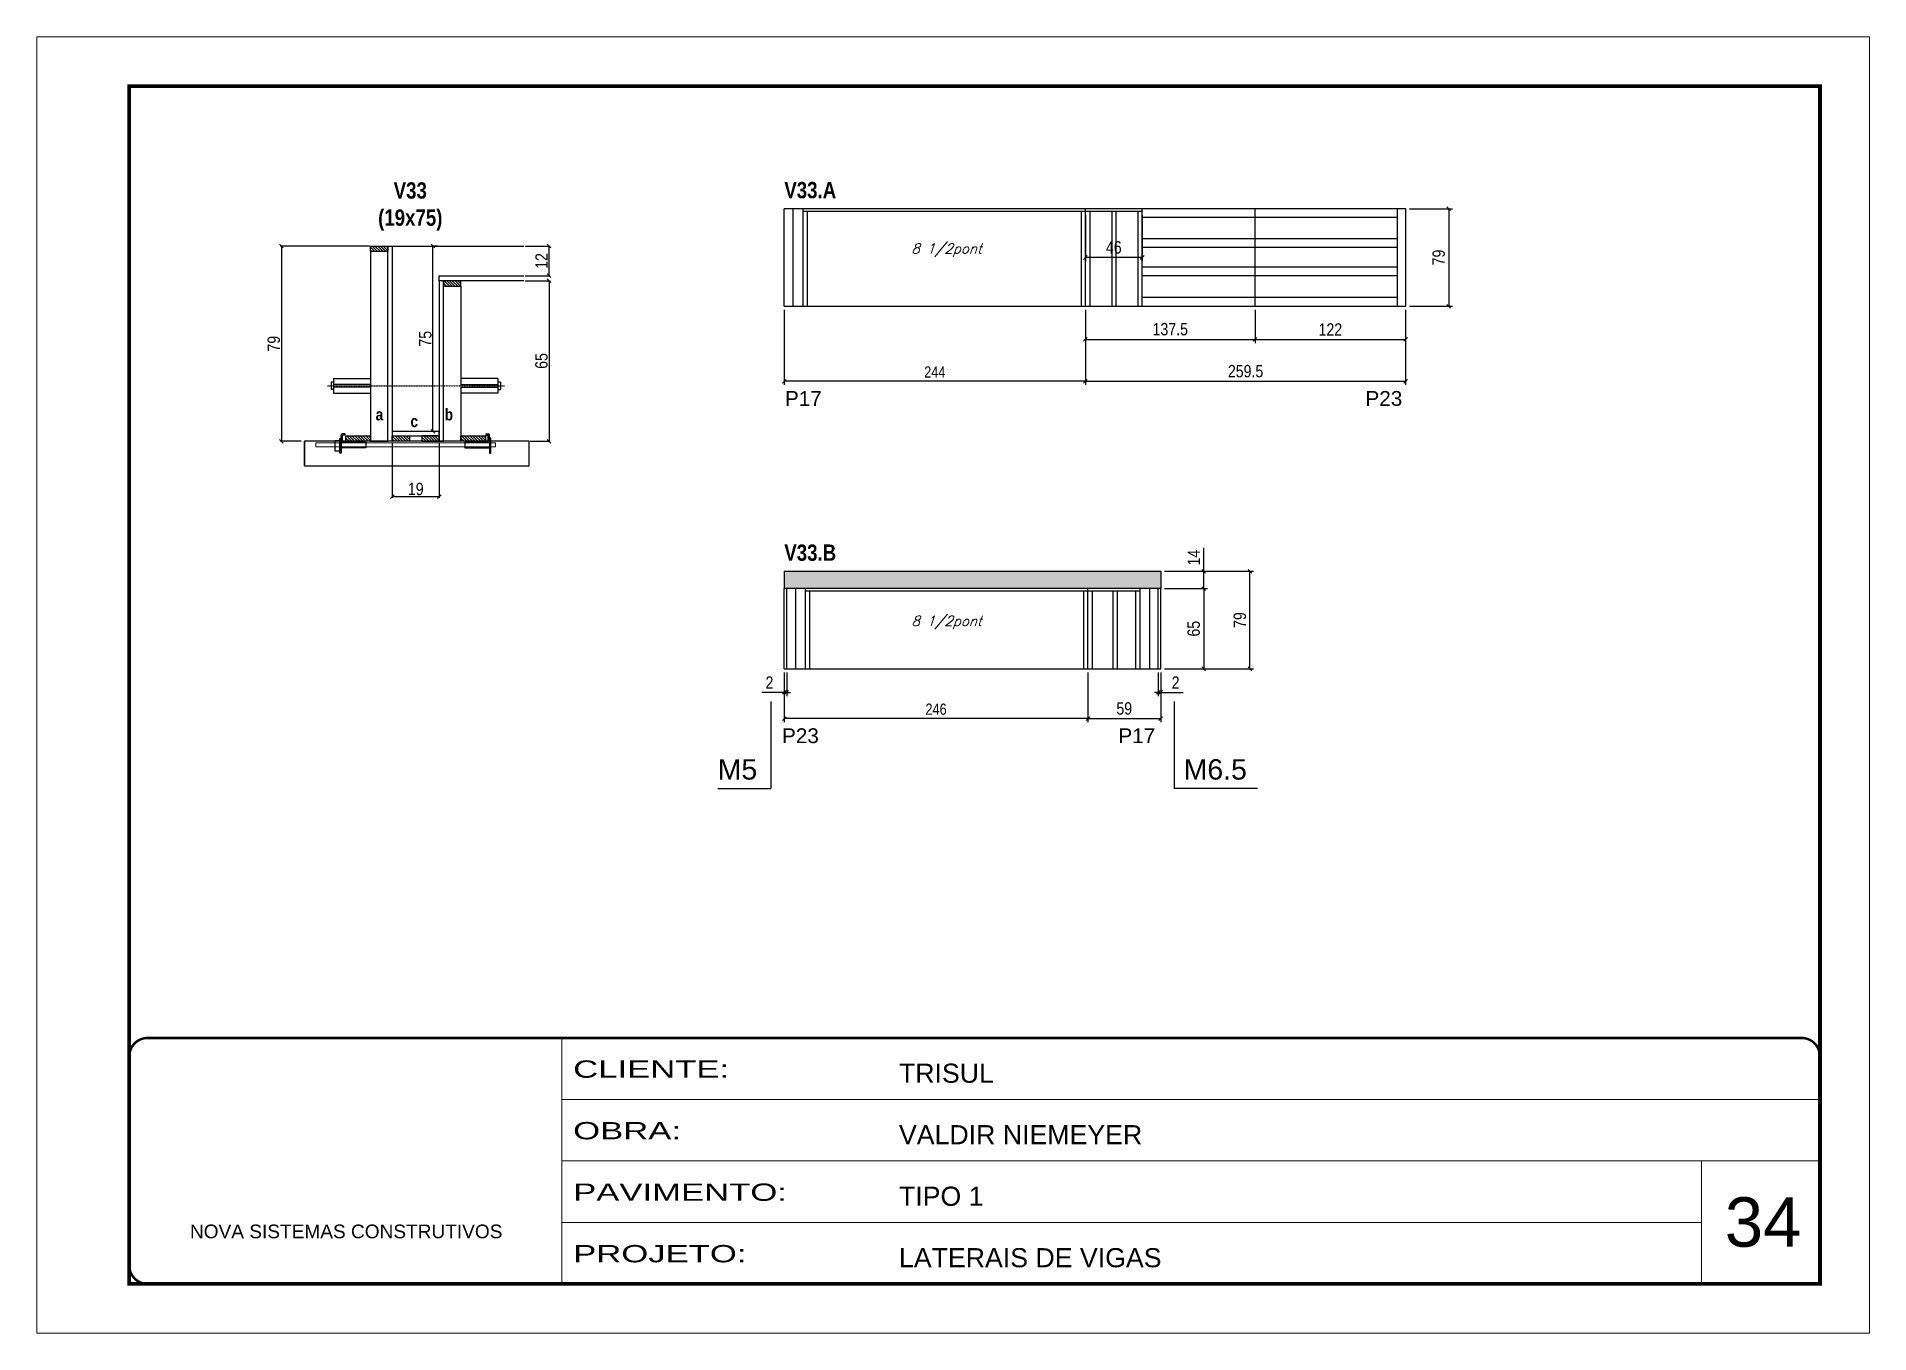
# Model space of a CAD drawing. Extents: x 3330 to 22105, y 1197 to 30204.
# Drawn here: x 4915 to 6400, y 19575 to 20625 of the extents above; entities that cross this region are included whole.
import ezdxf

# ---------------------------------------------------------------- set-up
doc = ezdxf.new("R2010")
doc.units = 0
for name, pattern in [('CONTINUO', [0]), ('DASHED', [0.75, 0.5, -0.25]), ('HIDDEN', [0.375, 0.25, -0.125])]:
    doc.linetypes.add(name, pattern=pattern)
for name, color, linetype in [('5', 5, 'Continuous'), ('barrote', 251, 'Continuous'), ('COTA', 241, 'Continuous'), ('detalhes', 4, 'Continuous'), ('NOMENCLATURA', 7, 'Continuous'), ('Painéis', 200, 'Continuous'), ('presilha', 1, 'Continuous'), ('SARR_2.2x10', 60, 'Continuous'), ('SARR_2.2x7', 40, 'Continuous'), ('SARR_3.5x7', 81, 'Continuous'), ('TENSOR', 3, 'Continuous'), ('texto', 7, 'Continuous')]:
    doc.layers.add(name, color=color, linetype=linetype)
for name, color, linetype, lineweight in [('CARIMBO', 255, 'Continuous', 9), ('CONCRETO', 251, 'Continuous', 25), ('Folhas', 255, 'Continuous', 9), ('SARRAFO DE PRESSAO', 251, 'DASHED', 9), ('SCO-___-LAJ', 2, 'Continuous', 0)]:
    doc.layers.add(name, color=color, linetype=linetype, lineweight=lineweight)
doc.styles.add('ARIAL', font='arial.ttf')
doc.styles.add('COTA TECNICA', font='techl___.ttf', dxfattribs={"height": 10})
doc.styles.add('COTA TECNICA 2X', font='techl___.ttf', dxfattribs={"height": 10})
doc.styles.add('COTA TECNICA-50', font='techl___.ttf', dxfattribs={"height": 9})
doc.styles.add('Romans', font='romans.shx')
doc.styles.get("Standard").update_dxf_attribs({"font": 'arial.ttf'})
doc.styles.add('TECNICA', font='techb___.ttf', dxfattribs={"height": 10})
doc.styles.add('Tecnologia', font='')
doc.styles.get('Tecnologia').set_extended_font_data('Forgotten Futurist')
doc.dimstyles.new('COTA PAINEL-50', dxfattribs={"dimtxt": 9, "dimasz": 3, "dimexe": 3, "dimexo": 3, "dimgap": 3, "dimtad": 1, "dimdec": 1, "dimzin": 12, "dimdsep": 46, "dimtxsty": 'COTA TECNICA-50', "dimblk1": 'OBLIQUE', "dimblk2": 'OBLIQUE', "dimsah": 1, "dimcen": 0.9, "dimclrd": 4, "dimclre": 4, "dimclrt": 240, "dimadec": 1, "dimazin": 3, "dimtfac": 1, "dimtdec": 1, "dimtmove": 0, "dimatfit": 3, "dimfxl": 1, "dimtolj": 1, "dimtzin": 12, "dimarcsym": 0})
doc.dimstyles.new('PAINEL', dxfattribs={"dimtxt": 10, "dimasz": 3, "dimexe": 3, "dimexo": 3, "dimgap": 3, "dimtad": 1, "dimdec": 1, "dimzin": 12, "dimdsep": 46, "dimtxsty": 'COTA TECNICA', "dimblk1": 'OBLIQUE', "dimblk2": 'OBLIQUE', "dimsah": 1, "dimcen": 0.9, "dimclrd": 4, "dimclre": 4, "dimclrt": 240, "dimadec": 1, "dimazin": 3, "dimtfac": 1, "dimtdec": 1, "dimtmove": 0, "dimatfit": 3, "dimfxl": 1, "dimtolj": 1, "dimtzin": 12, "dimarcsym": 0})
doc.dimstyles.new('SECAO', dxfattribs={"dimscale": 0.333333, "dimtxt": 5, "dimasz": 9, "dimexe": 3, "dimexo": 3, "dimgap": 3, "dimtad": 1, "dimdec": 1, "dimlfac": 0.5, "dimzin": 12, "dimdsep": 46, "dimtxsty": 'COTA TECNICA 2X', "dimblk1": 'OBLIQUE', "dimblk2": 'OBLIQUE', "dimsah": 1, "dimcen": 0.9, "dimclrd": 4, "dimclre": 4, "dimclrt": 240, "dimadec": 1, "dimazin": 3, "dimtfac": 1, "dimtdec": 1, "dimtmove": 0, "dimatfit": 3, "dimfxl": 1, "dimtolj": 1, "dimtzin": 12, "dimarcsym": 0})

msp = doc.modelspace()

# ---------------------------------------------------------------- texts
at = {"layer": '5', "linetype": 'Continuous'}
for s, p in [('P17', (5521.08, 20325.57)), ('P23', (5991.44, 20325.57)), ('P23', (5518.7, 20052.45)), ('P17', (5791.28, 20052.45))]:
    msp.add_text(s, height=12, rotation=359.99996, dxfattribs=at).set_placement(p)
at = {"layer": 'CARIMBO', "style": 'ARIAL'}
msp.add_text('34', height=40, dxfattribs=at).set_placement((6282.59, 19644.67))
at = {"layer": 'detalhes', "style": 'TECNICA'}
for s, p in [('a', (5189.42, 20313.8)), ('c', (5217.65, 20308.37)), ('b', (5245.4, 20313.79))]:
    msp.add_text(s, height=9.6, dxfattribs=at).set_placement(p)
at = {"layer": 'NOMENCLATURA', "style": 'TECNICA'}
for s, p in [('V33.A', (5520.54, 20493.7)), ('V33.B', (5520.54, 20200.11))]:
    msp.add_text(s, height=13.2, dxfattribs=at).set_placement(p)
at = {"layer": 'NOMENCLATURA', "linetype": 'Continuous'}
for s, p in [('M5', (5466.59, 20022.92)), ('M6.5', (5844.13, 20022.92))]:
    msp.add_text(s, height=16.5, dxfattribs=at).set_placement(p)
at = {"layer": 'NOMENCLATURA', "insert": (5217.46, 20506.6), "char_height": 13.2, "attachment_point": 2, "style": 'TECNICA'}
msp.add_mtext_dynamic_manual_height_columns('V33\\P(19x75)', width=300.2766, gutter_width=1, heights=[0], dxfattribs=at)
at = {"layer": 'texto', "color": 2, "char_height": 8, "attachment_point": 5, "style": 'Romans'}
for insert in [(5652.04, 20451.68), (5652.04, 20150.09)]:
    msp.add_mtext('{\\Q19;\\C256;8 1/2pont}', dxfattribs=dict(at, insert=insert))

# ---------------------------------------------------------------- blocks, each defined once
blk = doc.blocks.new('9999999999')
at = {"color": 30, "linetype": 'CONTINUO'}
for p, q in [((98564.6, 34230.2), (98564.6, 34429.4)), ((98564.6, 34379.6), (99584, 34379.6)), ((98564.6, 34329.8), (99488, 34329.8)), ((99584, 34329.8), (99488, 34329.8)), ((99488, 34329.8), (99488, 34230.2)), ((98564.6, 34280), (99488, 34280))]:
    blk.add_line(p, q, dxfattribs=at)
at = {"color": 30, "linetype": 'CONTINUO', "const_width": 2}
blk.add_lwpolyline([(99584, 34230.2), (99584, 34414.4, 0.414214), (99569, 34429.4), (98229, 34429.4, 0.414214), (98214, 34414.4), (98214, 34245.2, 0.414214), (98229, 34230.2), (99584, 34230.2)], format="xyb", dxfattribs=at)
at = {"layer": 'Folhas'}
blk.add_lwpolyline([(98139, 34190.2), (99624, 34190.2), (99624, 35240.2), (98139, 35240.2)], close=True, dxfattribs=at)
at = {"layer": 'Folhas', "color": 30, "const_width": 3}
blk.add_lwpolyline([(98214, 34230.2), (99584, 34230.2), (99584, 35200.2), (98214, 35200.2)], close=True, dxfattribs=at)
at = {"color": 7, "linetype": 'Continuous', "ltscale": 5, "style": 'ARIAL'}
for s, height, p in [('TRISUL', 15.48, (98837.7, 34393.1)), ('VALDIR NIEMEYER', 15.483, (98837.7, 34343.3)), ('TIPO 1', 15.48, (98837.7, 34293.5)), ('NOVA SISTEMAS CONSTRUTIVOS', 11.059, (98263.2, 34267.2)), ('LATERAIS DE VIGAS', 15.483, (98837.7, 34243.7))]:
    blk.add_text(s, height=height, dxfattribs=at).set_placement(p)
at = {"layer": 'Folhas', "color": 7, "style": 'Tecnologia', "width": 1.5}
for s, p in [('CLIENTE:', (98573.7, 34397.2)), ('OBRA:', (98573.7, 34347.3)), ('PAVIMENTO:', (98573.7, 34297.5)), ('PROJETO:', (98573.7, 34247.7))]:
    blk.add_text(s, height=14, dxfattribs=at).set_placement(p)
blk = doc.blocks.new('PRESILHA METÁLICA 1')
at = {"layer": 'presilha'}
for p, q in [((0, 13), (6, 13)), ((0, 13), (0, 0)), ((6, 0), (0, 0)), ((6, 15.5), (7.5, 15.5)), ((6, -2.5), (6, 15.5)), ((6, 13), (6, 0)), ((7.5, 10.6), (7.5, 19.9)), ((7.5, 15.5), (7.5, -2.5)), ((37.5, 4.1), (7.5, 4.1)), ((12, 21), (8.6, 21)), ((9, 11.6), (9, 18.9)), ((12, 19.5), (9.6, 19.5)), ((37.5, 11), (9.6, 11)), ((12, 21), (12, 19.5)), ((37.5, 11), (37.5, 4.1)), ((7.5, -2.5), (6, -2.5))]:
    blk.add_line(p, q, dxfattribs=at)
for centre, radius, start, end in [((8.6, 19.9), 1.14, 90, 180), ((9.6, 18.9), 0.57, 90, 180), ((9.6, 11.6), 0.57, 180, 270)]:
    blk.add_arc(centre, radius, start, end, dxfattribs=at)
blk = doc.blocks.new('PRESILHA METÁLICA 2')
at = {"layer": 'presilha'}
for p, q in [((-5.2, 23.5), (-5.2, 22)), ((-5.2, 23.5), (-1.9, 23.5)), ((-0.8, 14.6), (-0.8, 22.4)), ((-30.8, 13.5), (-30.8, 6.6)), ((-30.8, 13.5), (-2.8, 13.5)), ((-30.8, 6.6), (-0.8, 6.6)), ((-5.2, 22), (-2.8, 22)), ((-2.2, 14.1), (-2.2, 21.4)), ((0.8, 18), (-0.8, 18)), ((-0.8, 18), (-0.8, 0)), ((-0.8, 0), (0.8, 0)), ((0.8, 0), (0.8, 18))]:
    blk.add_line(p, q, dxfattribs=at)
for centre, radius, start, end in [((-1.9, 22.4), 1.14, 0, 90), ((-2.8, 21.4), 0.57, 0, 90), ((-2.8, 14.1), 0.57, 270, 0)]:
    blk.add_arc(centre, radius, start, end, dxfattribs=at)
blk = doc.blocks.new('_Oblique')
at = {"color": 0, "linetype": 'ByBlock', "lineweight": -2}
blk.add_line((-0.5, -0.5), (0.5, 0.5), dxfattribs=at)
blk = doc.blocks.new('*D2732')
at = {"layer": 'COTA', "color": 4, "lineweight": -2, "transparency": 16777216}
for p, q in [((5310.6, 20426.9), (5330.9, 20426.9)), ((5329.9, 20426.9), (5329.9, 20296.9)), ((5314.7, 20296.9), (5330.9, 20296.9))]:
    blk.add_line(p, q, dxfattribs=at)
at = {"layer": 'Defpoints', "color": 0, "transparency": 16777216}
for p in [(5309.6, 20426.9), (5313.7, 20296.9), (5329.9, 20296.9)]:
    blk.add_point(p, dxfattribs=at)
at = {"layer": 'COTA', "color": 4, "lineweight": -2, "transparency": 16777216, "xscale": 3, "yscale": 3, "zscale": 3}
for p, rotation in [((5329.9, 20426.9), 90), ((5329.9, 20296.9), 270)]:
    blk.add_blockref('_Oblique', p, dxfattribs=dict(at, rotation=rotation))
at = {"layer": 'COTA', "color": 240, "transparency": 16777216, "insert": (5323.8, 20361.9), "char_height": 10, "attachment_point": 5, "rotation": 90, "style": 'COTA TECNICA 2X'}
blk.add_mtext('\\A1;65', dxfattribs=at)
blk = doc.blocks.new('*D2733')
at = {"layer": 'COTA', "color": 4, "lineweight": -2, "transparency": 16777216}
for p, q in [((5310.6, 20454.9), (5330.9, 20454.9)), ((5329.9, 20430.9), (5329.9, 20454.9)), ((5310.6, 20430.9), (5330.9, 20430.9))]:
    blk.add_line(p, q, dxfattribs=at)
at = {"layer": 'Defpoints', "color": 0, "transparency": 16777216}
for p in [(5309.6, 20454.9), (5329.9, 20454.9), (5309.6, 20430.9)]:
    blk.add_point(p, dxfattribs=at)
at = {"layer": 'COTA', "color": 4, "lineweight": -2, "transparency": 16777216, "xscale": 3, "yscale": 3, "zscale": 3}
for p, rotation in [((5329.9, 20454.9), 90), ((5329.9, 20430.9), 270)]:
    blk.add_blockref('_Oblique', p, dxfattribs=dict(at, rotation=rotation))
at = {"layer": 'COTA', "color": 240, "transparency": 16777216, "insert": (5323.9, 20442.9), "char_height": 10, "attachment_point": 5, "rotation": 90, "style": 'COTA TECNICA 2X'}
blk.add_mtext('\\A1;12', dxfattribs=at)
blk = doc.blocks.new('*D2734')
at = {"layer": 'COTA', "color": 4, "lineweight": -2, "transparency": 16777216}
for p, q in [((5184.3, 20454.9), (5112, 20454.9)), ((5113, 20454.9), (5113, 20296.9)), ((5129.1, 20296.9), (5112, 20296.9))]:
    blk.add_line(p, q, dxfattribs=at)
at = {"layer": 'Defpoints', "color": 0, "transparency": 16777216}
for p in [(5185.3, 20454.9), (5113, 20296.9), (5130.1, 20296.9)]:
    blk.add_point(p, dxfattribs=at)
at = {"layer": 'COTA', "color": 4, "lineweight": -2, "transparency": 16777216, "xscale": 3, "yscale": 3, "zscale": 3}
for p, rotation in [((5113, 20454.9), 90), ((5113, 20296.9), 270)]:
    blk.add_blockref('_Oblique', p, dxfattribs=dict(at, rotation=rotation))
at = {"layer": 'COTA', "color": 240, "transparency": 16777216, "insert": (5106.9, 20375.9), "char_height": 10, "attachment_point": 5, "rotation": 90, "style": 'COTA TECNICA 2X'}
blk.add_mtext('\\A1;79', dxfattribs=at)
blk = doc.blocks.new('*D2735')
at = {"layer": 'COTA', "color": 4, "lineweight": -2, "transparency": 16777216}
for p, q in [((5239.9, 20454.9), (5234.8, 20454.9)), ((5235.8, 20304.9), (5235.8, 20454.9)), ((5239.9, 20304.9), (5234.8, 20304.9))]:
    blk.add_line(p, q, dxfattribs=at)
at = {"layer": 'Defpoints', "color": 0, "transparency": 16777216}
for p in [(5235.8, 20454.9), (5240.9, 20454.9), (5240.9, 20304.9)]:
    blk.add_point(p, dxfattribs=at)
at = {"layer": 'COTA', "color": 4, "lineweight": -2, "transparency": 16777216, "xscale": 3, "yscale": 3, "zscale": 3}
for p, rotation in [((5235.8, 20454.9), 90), ((5235.8, 20304.9), 270)]:
    blk.add_blockref('_Oblique', p, dxfattribs=dict(at, rotation=rotation))
at = {"layer": 'COTA', "color": 240, "transparency": 16777216, "insert": (5229.7, 20379.9), "char_height": 10, "attachment_point": 5, "rotation": 90, "style": 'COTA TECNICA 2X'}
blk.add_mtext('\\A1;75', dxfattribs=at)
blk = doc.blocks.new('*D2736')
at = {"layer": 'COTA', "color": 4, "lineweight": -2, "transparency": 16777216}
for p, q in [((5202.9, 20295.9), (5202.9, 20251.1)), ((5240.9, 20295.9), (5240.9, 20251.1)), ((5202.9, 20252.1), (5240.9, 20252.1))]:
    blk.add_line(p, q, dxfattribs=at)
at = {"layer": 'Defpoints', "color": 0, "transparency": 16777216}
for p in [(5202.9, 20296.9), (5240.9, 20296.9), (5240.9, 20252.1)]:
    blk.add_point(p, dxfattribs=at)
at = {"layer": 'COTA', "color": 4, "lineweight": -2, "transparency": 16777216, "xscale": 3, "yscale": 3, "zscale": 3, "rotation": 180}
blk.add_blockref('_Oblique', (5202.9, 20252.1), dxfattribs=at)
at = {"layer": 'COTA', "color": 4, "lineweight": -2, "transparency": 16777216, "xscale": 3, "yscale": 3, "zscale": 3}
blk.add_blockref('_Oblique', (5240.9, 20252.1), dxfattribs=at)
at = {"layer": 'COTA', "color": 240, "transparency": 16777216, "insert": (5221.9, 20258.2), "char_height": 10, "attachment_point": 5, "style": 'COTA TECNICA 2X'}
blk.add_mtext('\\A1;19', dxfattribs=at)
blk = doc.blocks.new('*D2737')
at = {"layer": 'COTA', "color": 4, "linetype": 'ByBlock', "lineweight": -2, "transparency": 16777216}
for p, q in [((5520.5, 20403.2), (5520.5, 20342.5)), ((5764.5, 20403.2), (5764.5, 20342.5)), ((5764.5, 20345.5), (5520.5, 20345.5))]:
    blk.add_line(p, q, dxfattribs=at)
at = {"layer": 'Defpoints', "color": 0, "linetype": 'ByBlock', "transparency": 16777216}
for p in [(5520.5, 20406.2), (5764.5, 20406.2), (5520.5, 20345.5)]:
    blk.add_point(p, dxfattribs=at)
at = {"layer": 'COTA', "color": 4, "linetype": 'ByBlock', "lineweight": -2, "transparency": 16777216, "xscale": 3, "yscale": 3, "zscale": 3, "rotation": 180}
blk.add_blockref('_Oblique', (5520.5, 20345.5), dxfattribs=at)
at = {"layer": 'COTA', "color": 4, "linetype": 'ByBlock', "lineweight": -2, "transparency": 16777216, "xscale": 3, "yscale": 3, "zscale": 3}
blk.add_blockref('_Oblique', (5764.5, 20345.5), dxfattribs=at)
at = {"layer": 'COTA', "color": 240, "linetype": 'ByBlock', "transparency": 16777216, "insert": (5642.5, 20353), "char_height": 9, "attachment_point": 5, "style": 'COTA TECNICA-50'}
blk.add_mtext('\\A1;244', dxfattribs=at)
blk = doc.blocks.new('*D2738')
at = {"layer": 'COTA', "color": 4, "linetype": 'ByBlock', "lineweight": -2, "transparency": 16777216}
for p, q in [((5764.5, 20403.2), (5764.5, 20342.5)), ((6024, 20403.2), (6024, 20342.5)), ((5764.5, 20345.5), (6024, 20345.5))]:
    blk.add_line(p, q, dxfattribs=at)
at = {"layer": 'Defpoints', "color": 0, "linetype": 'ByBlock', "transparency": 16777216}
for p in [(5764.5, 20406.2), (6024, 20406.2), (6024, 20345.5)]:
    blk.add_point(p, dxfattribs=at)
at = {"layer": 'COTA', "color": 4, "linetype": 'ByBlock', "lineweight": -2, "transparency": 16777216, "xscale": 3, "yscale": 3, "zscale": 3, "rotation": 180}
blk.add_blockref('_Oblique', (5764.5, 20345.5), dxfattribs=at)
at = {"layer": 'COTA', "color": 4, "linetype": 'ByBlock', "lineweight": -2, "transparency": 16777216, "xscale": 3, "yscale": 3, "zscale": 3}
blk.add_blockref('_Oblique', (6024, 20345.5), dxfattribs=at)
at = {"layer": 'COTA', "color": 240, "linetype": 'ByBlock', "transparency": 16777216, "insert": (5894.3, 20353.6), "char_height": 10, "attachment_point": 5, "style": 'COTA TECNICA'}
blk.add_mtext('\\A1;259.5', dxfattribs=at)
blk = doc.blocks.new('*D2739')
at = {"layer": 'COTA', "color": 4, "linetype": 'ByBlock', "lineweight": -2, "transparency": 16777216}
for p, q in [((6027, 20485.2), (6061.9, 20485.2)), ((6058.9, 20485.2), (6058.9, 20406.2)), ((6027, 20406.2), (6061.9, 20406.2))]:
    blk.add_line(p, q, dxfattribs=at)
at = {"layer": 'Defpoints', "color": 0, "linetype": 'ByBlock', "transparency": 16777216}
for p in [(6024, 20485.2), (6024, 20406.2), (6058.9, 20406.2)]:
    blk.add_point(p, dxfattribs=at)
at = {"layer": 'COTA', "color": 4, "linetype": 'ByBlock', "lineweight": -2, "transparency": 16777216, "xscale": 3, "yscale": 3, "zscale": 3}
for p, rotation in [((6058.9, 20485.2), 90), ((6058.9, 20406.2), 270)]:
    blk.add_blockref('_Oblique', p, dxfattribs=dict(at, rotation=rotation))
at = {"layer": 'COTA', "color": 240, "linetype": 'ByBlock', "transparency": 16777216, "insert": (6050.8, 20445.7), "char_height": 10, "attachment_point": 5, "rotation": 90, "style": 'COTA TECNICA'}
blk.add_mtext('\\A1;79', dxfattribs=at)
blk = doc.blocks.new('*D2740')
at = {"layer": 'COTA', "color": 4, "linetype": 'ByBlock', "lineweight": -2, "transparency": 16777216}
for p, q in [((5764.5, 20480), (5764.5, 20442.7)), ((5810.5, 20480), (5810.5, 20442.7)), ((5810.5, 20445.7), (5764.5, 20445.7))]:
    blk.add_line(p, q, dxfattribs=at)
at = {"layer": 'Defpoints', "color": 0, "linetype": 'ByBlock', "transparency": 16777216}
for p in [(5764.5, 20483), (5810.5, 20483), (5764.5, 20445.7)]:
    blk.add_point(p, dxfattribs=at)
at = {"layer": 'COTA', "color": 4, "linetype": 'ByBlock', "lineweight": -2, "transparency": 16777216, "xscale": 3, "yscale": 3, "zscale": 3, "rotation": 180}
blk.add_blockref('_Oblique', (5764.5, 20445.7), dxfattribs=at)
at = {"layer": 'COTA', "color": 4, "linetype": 'ByBlock', "lineweight": -2, "transparency": 16777216, "xscale": 3, "yscale": 3, "zscale": 3}
blk.add_blockref('_Oblique', (5810.5, 20445.7), dxfattribs=at)
at = {"layer": 'COTA', "color": 240, "linetype": 'ByBlock', "transparency": 16777216, "insert": (5787.5, 20453.8), "char_height": 10, "attachment_point": 5, "style": 'COTA TECNICA'}
blk.add_mtext('\\A1;46', dxfattribs=at)
blk = doc.blocks.new('*D2741')
at = {"layer": 'COTA', "color": 4, "linetype": 'ByBlock', "lineweight": -2, "transparency": 16777216}
for p, q in [((5764.5, 20403.2), (5764.5, 20376.4)), ((5902, 20403.2), (5902, 20376.4)), ((5764.5, 20379.4), (5902, 20379.4))]:
    blk.add_line(p, q, dxfattribs=at)
at = {"layer": 'Defpoints', "color": 0, "linetype": 'ByBlock', "transparency": 16777216}
for p in [(5764.5, 20406.2), (5902, 20406.2), (5902, 20379.4)]:
    blk.add_point(p, dxfattribs=at)
at = {"layer": 'COTA', "color": 4, "linetype": 'ByBlock', "lineweight": -2, "transparency": 16777216, "xscale": 3, "yscale": 3, "zscale": 3, "rotation": 180}
blk.add_blockref('_Oblique', (5764.5, 20379.4), dxfattribs=at)
at = {"layer": 'COTA', "color": 4, "linetype": 'ByBlock', "lineweight": -2, "transparency": 16777216, "xscale": 3, "yscale": 3, "zscale": 3}
blk.add_blockref('_Oblique', (5902, 20379.4), dxfattribs=at)
at = {"layer": 'COTA', "color": 240, "linetype": 'ByBlock', "transparency": 16777216, "insert": (5833.3, 20387.6), "char_height": 10, "attachment_point": 5, "style": 'COTA TECNICA'}
blk.add_mtext('\\A1;137.5', dxfattribs=at)
blk = doc.blocks.new('*D2742')
at = {"layer": 'COTA', "color": 4, "linetype": 'ByBlock', "lineweight": -2, "transparency": 16777216}
for p, q in [((5902, 20403.2), (5902, 20376.4)), ((6024, 20403.2), (6024, 20376.4)), ((5902, 20379.4), (6024, 20379.4))]:
    blk.add_line(p, q, dxfattribs=at)
at = {"layer": 'Defpoints', "color": 0, "linetype": 'ByBlock', "transparency": 16777216}
for p in [(5902, 20406.2), (6024, 20406.2), (6024, 20379.4)]:
    blk.add_point(p, dxfattribs=at)
at = {"layer": 'COTA', "color": 4, "linetype": 'ByBlock', "lineweight": -2, "transparency": 16777216, "xscale": 3, "yscale": 3, "zscale": 3, "rotation": 180}
blk.add_blockref('_Oblique', (5902, 20379.4), dxfattribs=at)
at = {"layer": 'COTA', "color": 4, "linetype": 'ByBlock', "lineweight": -2, "transparency": 16777216, "xscale": 3, "yscale": 3, "zscale": 3}
blk.add_blockref('_Oblique', (6024, 20379.4), dxfattribs=at)
at = {"layer": 'COTA', "color": 240, "linetype": 'ByBlock', "transparency": 16777216, "insert": (5963, 20387.4), "char_height": 10, "attachment_point": 5, "style": 'COTA TECNICA'}
blk.add_mtext('\\A1;122', dxfattribs=at)
blk = doc.blocks.new('*D2743')
at = {"layer": 'COTA', "color": 4, "linetype": 'ByBlock', "lineweight": -2, "transparency": 16777216}
for p, q in [((5520.5, 20109.6), (5520.5, 20069.3)), ((5766.5, 20109.6), (5766.5, 20069.3)), ((5766.5, 20072.3), (5520.5, 20072.3))]:
    blk.add_line(p, q, dxfattribs=at)
at = {"layer": 'Defpoints', "color": 0, "linetype": 'ByBlock', "transparency": 16777216}
for p in [(5520.5, 20112.6), (5766.5, 20112.6), (5520.5, 20072.3)]:
    blk.add_point(p, dxfattribs=at)
at = {"layer": 'COTA', "color": 4, "linetype": 'ByBlock', "lineweight": -2, "transparency": 16777216, "xscale": 3, "yscale": 3, "zscale": 3, "rotation": 180}
blk.add_blockref('_Oblique', (5520.5, 20072.3), dxfattribs=at)
at = {"layer": 'COTA', "color": 4, "linetype": 'ByBlock', "lineweight": -2, "transparency": 16777216, "xscale": 3, "yscale": 3, "zscale": 3}
blk.add_blockref('_Oblique', (5766.5, 20072.3), dxfattribs=at)
at = {"layer": 'COTA', "color": 240, "linetype": 'ByBlock', "transparency": 16777216, "insert": (5643.5, 20079.9), "char_height": 9, "attachment_point": 5, "style": 'COTA TECNICA-50'}
blk.add_mtext('\\A1;246', dxfattribs=at)
blk = doc.blocks.new('*D2744')
at = {"layer": 'COTA', "color": 4, "linetype": 'ByBlock', "lineweight": -2, "transparency": 16777216}
for p, q in [((5766.5, 20109.6), (5766.5, 20069.3)), ((5825.5, 20109.6), (5825.5, 20069.3)), ((5766.5, 20072.3), (5825.5, 20072.3))]:
    blk.add_line(p, q, dxfattribs=at)
at = {"layer": 'Defpoints', "color": 0, "linetype": 'ByBlock', "transparency": 16777216}
for p in [(5766.5, 20112.6), (5825.5, 20112.6), (5825.5, 20072.3)]:
    blk.add_point(p, dxfattribs=at)
at = {"layer": 'COTA', "color": 4, "linetype": 'ByBlock', "lineweight": -2, "transparency": 16777216, "xscale": 3, "yscale": 3, "zscale": 3, "rotation": 180}
blk.add_blockref('_Oblique', (5766.5, 20072.3), dxfattribs=at)
at = {"layer": 'COTA', "color": 4, "linetype": 'ByBlock', "lineweight": -2, "transparency": 16777216, "xscale": 3, "yscale": 3, "zscale": 3}
blk.add_blockref('_Oblique', (5825.5, 20072.3), dxfattribs=at)
at = {"layer": 'COTA', "color": 240, "linetype": 'ByBlock', "transparency": 16777216, "insert": (5796, 20080.5), "char_height": 10, "attachment_point": 5, "style": 'COTA TECNICA'}
blk.add_mtext('\\A1;59', dxfattribs=at)
blk = doc.blocks.new('*D2745')
at = {"layer": 'COTA', "color": 4, "linetype": 'ByBlock', "lineweight": -2, "transparency": 16777216}
for p, q in [((5520.5, 20109.6), (5520.5, 20090.5)), ((5522.5, 20109.6), (5522.5, 20090.5)), ((5520.5, 20093.5), (5502.4, 20093.5)), ((5522.5, 20093.5), (5520.5, 20093.5)), ((5522.5, 20093.5), (5525.5, 20093.5))]:
    blk.add_line(p, q, dxfattribs=at)
at = {"layer": 'Defpoints', "color": 0, "linetype": 'ByBlock', "transparency": 16777216}
for p in [(5520.5, 20112.6), (5522.5, 20112.6), (5520.5, 20093.5)]:
    blk.add_point(p, dxfattribs=at)
at = {"layer": 'COTA', "color": 4, "linetype": 'ByBlock', "lineweight": -2, "transparency": 16777216, "xscale": 3, "yscale": 3, "zscale": 3}
blk.add_blockref('_Oblique', (5520.5, 20093.5), dxfattribs=at)
at = {"layer": 'COTA', "color": 4, "linetype": 'ByBlock', "lineweight": -2, "transparency": 16777216, "xscale": 3, "yscale": 3, "zscale": 3, "rotation": 180}
blk.add_blockref('_Oblique', (5522.5, 20093.5), dxfattribs=at)
at = {"layer": 'COTA', "color": 240, "linetype": 'ByBlock', "transparency": 16777216, "insert": (5508.5, 20101.5), "char_height": 10, "attachment_point": 5, "style": 'COTA TECNICA'}
blk.add_mtext('\\A1;2', dxfattribs=at)
blk = doc.blocks.new('*D2746')
at = {"layer": 'COTA', "color": 4, "linetype": 'ByBlock', "lineweight": -2, "transparency": 16777216}
for p, q in [((5828.5, 20177.6), (5863.4, 20177.6)), ((5860.4, 20177.6), (5860.4, 20112.6)), ((5828.5, 20112.6), (5863.4, 20112.6))]:
    blk.add_line(p, q, dxfattribs=at)
at = {"layer": 'Defpoints', "color": 0, "linetype": 'ByBlock', "transparency": 16777216}
for p in [(5825.5, 20177.6), (5825.5, 20112.6), (5860.4, 20112.6)]:
    blk.add_point(p, dxfattribs=at)
at = {"layer": 'COTA', "color": 4, "linetype": 'ByBlock', "lineweight": -2, "transparency": 16777216, "xscale": 3, "yscale": 3, "zscale": 3}
for p, rotation in [((5860.4, 20177.6), 90), ((5860.4, 20112.6), 270)]:
    blk.add_blockref('_Oblique', p, dxfattribs=dict(at, rotation=rotation))
at = {"layer": 'COTA', "color": 240, "linetype": 'ByBlock', "transparency": 16777216, "insert": (5852.3, 20145.1), "char_height": 10, "attachment_point": 5, "rotation": 90, "style": 'COTA TECNICA'}
blk.add_mtext('\\A1;65', dxfattribs=at)
blk = doc.blocks.new('*D2747')
at = {"layer": 'COTA', "color": 4, "linetype": 'ByBlock', "lineweight": -2, "transparency": 16777216}
for p, q in [((5860.4, 20191.6), (5860.4, 20210.7)), ((5828.5, 20191.6), (5863.4, 20191.6)), ((5860.4, 20177.6), (5860.4, 20191.6)), ((5828.5, 20177.6), (5863.4, 20177.6))]:
    blk.add_line(p, q, dxfattribs=at)
at = {"layer": 'Defpoints', "color": 0, "linetype": 'ByBlock', "transparency": 16777216}
for p in [(5825.5, 20191.6), (5860.4, 20191.6), (5825.5, 20177.6)]:
    blk.add_point(p, dxfattribs=at)
at = {"layer": 'COTA', "color": 4, "linetype": 'ByBlock', "lineweight": -2, "transparency": 16777216, "xscale": 3, "yscale": 3, "zscale": 3}
for p, rotation in [((5860.4, 20191.6), 90), ((5860.4, 20177.6), 270)]:
    blk.add_blockref('_Oblique', p, dxfattribs=dict(at, rotation=rotation))
at = {"layer": 'COTA', "color": 240, "linetype": 'ByBlock', "transparency": 16777216, "insert": (5852.3, 20202.7), "char_height": 10, "attachment_point": 5, "rotation": 90, "style": 'COTA TECNICA'}
blk.add_mtext('\\A1;14', dxfattribs=at)
blk = doc.blocks.new('*D2748')
at = {"layer": 'COTA', "color": 4, "linetype": 'ByBlock', "lineweight": -2, "transparency": 16777216}
for p, q in [((5828.5, 20191.6), (5900.8, 20191.6)), ((5897.8, 20112.6), (5897.8, 20191.6)), ((5828.5, 20112.6), (5900.8, 20112.6))]:
    blk.add_line(p, q, dxfattribs=at)
at = {"layer": 'Defpoints', "color": 0, "linetype": 'ByBlock', "transparency": 16777216}
for p in [(5825.5, 20191.6), (5897.8, 20191.6), (5825.5, 20112.6)]:
    blk.add_point(p, dxfattribs=at)
at = {"layer": 'COTA', "color": 4, "linetype": 'ByBlock', "lineweight": -2, "transparency": 16777216, "xscale": 3, "yscale": 3, "zscale": 3}
for p, rotation in [((5897.8, 20191.6), 90), ((5897.8, 20112.6), 270)]:
    blk.add_blockref('_Oblique', p, dxfattribs=dict(at, rotation=rotation))
at = {"layer": 'COTA', "color": 240, "linetype": 'ByBlock', "transparency": 16777216, "insert": (5889.7, 20152.1), "char_height": 10, "attachment_point": 5, "rotation": 90, "style": 'COTA TECNICA'}
blk.add_mtext('\\A1;79', dxfattribs=at)
blk = doc.blocks.new('*D2749')
at = {"layer": 'COTA', "color": 4, "linetype": 'ByBlock', "lineweight": -2, "transparency": 16777216}
for p, q in [((5823.5, 20109.6), (5823.5, 20090.5)), ((5825.5, 20109.6), (5825.5, 20090.5)), ((5823.5, 20093.5), (5820.5, 20093.5)), ((5823.5, 20093.5), (5825.5, 20093.5)), ((5825.5, 20093.5), (5843.6, 20093.5))]:
    blk.add_line(p, q, dxfattribs=at)
at = {"layer": 'Defpoints', "color": 0, "linetype": 'ByBlock', "transparency": 16777216}
for p in [(5823.5, 20112.6), (5825.5, 20112.6), (5825.5, 20093.5)]:
    blk.add_point(p, dxfattribs=at)
at = {"layer": 'COTA', "color": 4, "linetype": 'ByBlock', "lineweight": -2, "transparency": 16777216, "xscale": 3, "yscale": 3, "zscale": 3}
blk.add_blockref('_Oblique', (5823.5, 20093.5), dxfattribs=at)
at = {"layer": 'COTA', "color": 4, "linetype": 'ByBlock', "lineweight": -2, "transparency": 16777216, "xscale": 3, "yscale": 3, "zscale": 3, "rotation": 180}
blk.add_blockref('_Oblique', (5825.5, 20093.5), dxfattribs=at)
at = {"layer": 'COTA', "color": 240, "linetype": 'ByBlock', "transparency": 16777216, "insert": (5837.6, 20101.5), "char_height": 10, "attachment_point": 5, "style": 'COTA TECNICA'}
blk.add_mtext('\\A1;2', dxfattribs=at)

# ---------------------------------------------------------------- dimensions: what is measured, and where the dimension line sits
at = {"layer": 'COTA', "linetype": 'ByBlock'}
for base, p1, p2, picture, middle in [((5764.54, 20445.68), (5810.54, 20482.98), (5764.54, 20482.98), '*D2740', (5787.54, 20453.78)), ((6024.04, 20345.47), (5764.54, 20406.18), (6024.04, 20406.18), '*D2738', (5894.29, 20353.61)), ((5902.04, 20379.36), (5764.54, 20406.18), (5902.04, 20406.18), '*D2741', (5833.29, 20387.58)), ((5520.54, 20093.5), (5522.54, 20112.59), (5520.54, 20112.59), '*D2745', (5508.48, 20101.5)), ((5825.54, 20072.34), (5766.54, 20112.59), (5825.54, 20112.59), '*D2744', (5796.04, 20080.48)), ((5825.54, 20093.5), (5823.54, 20112.59), (5825.54, 20112.59), '*D2749', (5837.59, 20101.5))]:
    dim = msp.add_linear_dim(base=base, p1=p1, p2=p2, dimstyle='PAINEL', dxfattribs=at)
    dim.commit()
    dim.dimension.update_dxf_attribs({"geometry": picture, "text_midpoint": middle})
for base, p1, p2, picture, middle in [((6058.91, 20406.18), (6024.04, 20485.18), (6024.04, 20406.18), '*D2739', (6050.81, 20445.68)), ((5860.41, 20191.59), (5825.54, 20177.59), (5825.54, 20191.59), '*D2747', (5852.33, 20202.65)), ((5897.82, 20191.59), (5825.54, 20112.59), (5825.54, 20191.59), '*D2748', (5889.72, 20152.09)), ((5860.41, 20112.59), (5825.54, 20177.59), (5825.54, 20112.59), '*D2746', (5852.3, 20145.09))]:
    dim = msp.add_linear_dim(base=base, p1=p1, p2=p2, angle=90, dimstyle='PAINEL', dxfattribs=at)
    dim.commit()
    dim.dimension.update_dxf_attribs({"geometry": picture, "text_midpoint": middle})
at = {"layer": 'COTA'}
for base, p1, p2, picture, middle in [((5112.98, 20296.9, 0), (5185.3, 20454.9), (5130.08, 20296.9, 0), '*D2734', (5106.88, 20375.9, 0)), ((5235.82, 20454.9), (5240.9, 20304.9), (5240.9, 20454.9), '*D2735', (5229.71, 20379.9)), ((5329.94, 20454.9), (5309.6, 20430.9), (5309.6, 20454.9), '*D2733', (5323.89, 20442.9)), ((5329.94, 20296.9, 0), (5309.6, 20426.9), (5313.71, 20296.9, 0), '*D2732', (5323.83, 20361.9, 0))]:
    dim = msp.add_linear_dim(base=base, p1=p1, p2=p2, angle=90, dimstyle='SECAO', dxfattribs=at)
    dim.commit()
    dim.dimension.update_dxf_attribs({"geometry": picture, "text_midpoint": middle})
at = {"layer": 'COTA', "linetype": 'ByBlock'}
for base, p1, p2, dimstyle, override, picture, middle in [((5520.54, 20345.47), (5764.54, 20406.18), (5520.54, 20406.18), 'COTA PAINEL-50', {"dimarcsym": 1}, '*D2737', (5642.54, 20353.04)), ((6024.04, 20379.36), (5902.04, 20406.18), (6024.04, 20406.18), 'PAINEL', {"dimtmove": 1}, '*D2742', (5963.04, 20387.42)), ((5520.54, 20072.34), (5766.54, 20112.59), (5520.54, 20112.59), 'COTA PAINEL-50', {"dimarcsym": 1}, '*D2743', (5643.54, 20079.94))]:
    dim = msp.add_linear_dim(base=base, p1=p1, p2=p2, dimstyle=dimstyle, override=override, dxfattribs=at)
    dim.commit()
    dim.dimension.update_dxf_attribs({"geometry": picture, "text_midpoint": middle})
at = {"layer": 'COTA'}
dim = msp.add_linear_dim(base=(5240.9, 20252.08), p1=(5202.9, 20296.9), p2=(5240.9, 20296.9), dimstyle='SECAO', dxfattribs=at)
dim.commit()
dim.dimension.update_dxf_attribs({"geometry": '*D2736', "text_midpoint": (5221.9, 20258.16)})

# ---------------------------------------------------------------- hatches: boundary and pattern name
at = {"layer": 'COTA', "linetype": 'ByBlock'}
h = msp.add_hatch(dxfattribs=at)
h.set_pattern_fill('AR-CONC', color=256, scale=0.03)
h.set_pattern_definition([(50, (-128748.0053, -9198.448), (5.46554007, -0.47817257), [0.5715, -6.2865]), (355, (-128748.0053, -9198.448), (-1.05730264, 5.73170536), [0.4572, -5.02921753]), (100.4514447, (-128747.55, -9198.488), (4.40823741, 5.25353256), [0.48570026, -5.34270734]), (46.1842, (-128748.005, -9196.924), (8.13237123, -1.26126984), [0.85725, -9.42975]), (96.6355576, (-128747.3276, -9197.029), (7.122124, 7.42278374), [0.7285507, -8.01406824]), (351.184151, (-128748.005, -9196.924), (7.122124, 7.42278374), [0.685799, -7.54379196]), (21, (-128747.2433, -9197.305), (4.54843174, -3.06795595), [0.5715, -6.2865]), (326, (-128747.2433, -9197.305), (1.85406085, 5.52563898), [0.4572, -5.0292]), (71.451445, (-128746.864, -9197.561), (6.40249258, 2.45768307), [0.48570026, -5.34269813]), (37.5, (-128748.0053, -9198.4482), (0.092658098, 2.536651166), [0, -4.96824, 0, -5.1054, 0, -5.04825]), (7.5, (-128748.0053, -9198.4482), (2.004589875, 3.005417245), [0, -2.91084, 0, -4.85394, 0, -1.92405]), (327.5, (-128749.7046, -9198.4482), (4.067717855, -0.17186232), [0, -1.905, 0, -5.9436, 0, -7.8867]), (317.5, (-128750.4666, -9198.4482), (4.44387544, 0.76279473), [0, -2.4765, 0, -3.94716, 0, -5.6007])])
h.paths.add_polyline_path([(5825.54, 20177.59), (5825.54, 20191.59), (5520.54, 20191.59), (5520.54, 20177.59)])
at = {"layer": 'SARR_2.2x10'}
h = msp.add_hatch(dxfattribs=at)
h.set_pattern_fill('ANSI31', color=256, scale=0.5, angle=90)
h.set_pattern_definition([(135, (38358.8358, -103215.2681), (-1.122532015, -1.122532015), [])])
h.paths.add_polyline_path([(5165.3, 20301.3), (5165.3, 20296.9), (5185.3, 20296.9), (5185.3, 20301.3)])
h = msp.add_hatch(dxfattribs=at)
h.set_pattern_fill('ANSI31', color=256, scale=0.5, angle=90)
h.set_pattern_definition([(135, (38452.0358, -103215.2681), (-1.122532015, -1.122532015), [])])
h.paths.add_polyline_path([(5258.5, 20301.3), (5258.5, 20296.9), (5278.5, 20296.9), (5278.5, 20301.3)])
at = {"layer": 'SARR_2.2x7'}
h = msp.add_hatch(dxfattribs=at)
h.set_pattern_fill('ANSI31', color=256, scale=0.5, angle=90)
h.set_pattern_definition([(135, (38352.8358, -103061.6681), (-1.122532015, -1.122532015), [])])
h.paths.add_polyline_path([(5199.3, 20454.9), (5199.3, 20450.5), (5185.3, 20450.5), (5185.3, 20454.9)])
h = msp.add_hatch(dxfattribs=at)
h.set_pattern_fill('ANSI31', color=256, scale=0.5, angle=90)
h.set_pattern_definition([(135, (38372.8358, -103089.6681), (-1.122532015, -1.122532015), [])])
h.paths.add_polyline_path([(5244.5, 20426.9), (5244.5, 20422.5), (5258.5, 20422.5), (5258.5, 20426.9)])
h = msp.add_hatch(dxfattribs=at)
h.set_pattern_fill('ANSI31', color=256, scale=0.5, angle=90)
h.set_pattern_definition([(135, (38438.4358, -103215.2681), (-1.122532015, -1.122532015), [])])
h.paths.add_polyline_path([(5216.9, 20296.9), (5216.9, 20301.3), (5202.9, 20301.3), (5202.9, 20296.9)])
h = msp.add_hatch(dxfattribs=at)
h.set_pattern_fill('ANSI31', color=256, scale=0.5, angle=90)
h.set_pattern_definition([(135, (38376.4358, -103215.2681), (-1.122532015, -1.122532015), [])])
h.paths.add_polyline_path([(5226.9, 20296.9), (5226.9, 20301.3), (5240.9, 20301.3), (5240.9, 20296.9)])

# ---------------------------------------------------------------- linework, layer by layer
at = {"ltscale": 3}
for p, q in [((5153.3, 20344.75), (5153.3, 20338.75)), ((5155.3, 20344.75), (5153.3, 20344.75)), ((5155.3, 20347.75), (5155.3, 20335.75)), ((5155.3, 20347.75), (5185.3, 20347.75)), ((5288.5, 20347.75), (5258.5, 20347.75)), ((5288.5, 20347.75), (5288.5, 20335.75)), ((5290.5, 20344.75), (5288.5, 20344.75)), ((5290.5, 20344.75), (5290.5, 20338.75)), ((5155.3, 20338.75), (5153.3, 20338.75)), ((5185.3, 20342.75), (5155.3, 20342.75)), ((5185.3, 20340.75), (5155.3, 20340.75)), ((5155.3, 20335.75), (5185.3, 20335.75)), ((5258.5, 20342.75), (5288.5, 20342.75)), ((5258.5, 20340.75), (5288.5, 20340.75)), ((5288.5, 20335.75), (5258.5, 20335.75)), ((5288.5, 20338.75), (5290.5, 20338.75))]:
    msp.add_line(p, q, dxfattribs=at)
at = {"layer": 'barrote'}
msp.add_lwpolyline([(5131.84, 20276.9), (5313.76, 20276.9), (5313.76, 20296.9), (5131.84, 20296.9)], close=True, dxfattribs=at)
at = {"layer": 'CONCRETO', "linetype": 'Continuous'}
msp.add_line((5185.3, 20454.9), (5309.6, 20454.9), dxfattribs=at)
at = {"layer": 'COTA', "linetype": 'ByBlock'}
for p, q in [((5520.54, 20191.59), (5520.54, 20177.59)), ((5520.54, 20191.59), (5825.54, 20191.59)), ((5825.54, 20191.59), (5825.54, 20177.59))]:
    msp.add_line(p, q, dxfattribs=at)
at = {"layer": 'detalhes', "color": 250}
msp.add_line((5131.84, 20276.9), (5131.84, 20296.9), dxfattribs=at)
at = {"layer": 'NOMENCLATURA', "linetype": 'Continuous'}
for p, q in [((5509.72, 20086.27), (5509.72, 20015.73)), ((5836.35, 20086.27), (5836.35, 20015.73)), ((5466.59, 20015.73), (5509.72, 20015.73)), ((5903.95, 20015.73), (5836.35, 20015.73))]:
    msp.add_line(p, q, dxfattribs=at)
at = {"layer": 'Painéis', "linetype": 'Continuous'}
for p, q in [((6024.04, 20485.18), (5520.54, 20485.18)), ((5520.54, 20406.18), (5520.54, 20485.18)), ((5764.54, 20406.18), (5764.54, 20485.18)), ((5902.04, 20406.18), (5902.04, 20485.18)), ((6024.04, 20406.18), (6024.04, 20485.18)), ((5520.54, 20406.18), (6024.04, 20406.18)), ((5825.54, 20177.59), (5520.54, 20177.59)), ((5520.54, 20112.59), (5520.54, 20177.59)), ((5522.54, 20112.59), (5522.54, 20177.59)), ((5766.54, 20112.59), (5766.54, 20177.59)), ((5823.54, 20112.59), (5823.54, 20177.59)), ((5825.54, 20112.59), (5825.54, 20177.59)), ((5520.54, 20112.59), (5825.54, 20112.59))]:
    msp.add_line(p, q, dxfattribs=at)
for points in [[(5199.3, 20296.9), (5199.3, 20454.9), (5202.9, 20454.9), (5202.9, 20296.9)], [(5244.5, 20296.9), (5244.5, 20426.9), (5240.9, 20426.9), (5240.9, 20296.9)], [(5240.9, 20304.9), (5202.9, 20304.9), (5202.9, 20301.3), (5240.9, 20301.3)]]:
    msp.add_lwpolyline(points, close=True, dxfattribs=at)
at = {"layer": 'Painéis', "linetype": 'Continuous', "elevation": 0}
msp.add_lwpolyline([(5309.6, 20426.9), (5240.9, 20426.9), (5240.9, 20430.9), (5309.6, 20430.9)], dxfattribs=at)
at = {"layer": 'SARR_2.2x10'}
for points in [[(5165.3, 20301.3), (5185.3, 20301.3), (5185.3, 20296.9), (5165.3, 20296.9)], [(5258.5, 20301.3), (5278.5, 20301.3), (5278.5, 20296.9), (5258.5, 20296.9)]]:
    msp.add_lwpolyline(points, close=True, dxfattribs=at)
at = {"layer": 'SARR_2.2x7', "linetype": 'Continuous'}
for p, q in [((5527.54, 20485.18), (5527.54, 20406.18)), ((5764.54, 20482.98), (5535.54, 20482.98)), ((5810.54, 20482.98), (5764.54, 20482.98)), ((6017.04, 20478.18), (5810.54, 20478.18)), ((6017.04, 20485.18), (6017.04, 20406.18)), ((6017.04, 20460.91), (5810.54, 20460.91)), ((6017.04, 20453.91), (5810.54, 20453.91)), ((6017.04, 20437.99), (5810.54, 20437.99)), ((6017.04, 20430.99), (5810.54, 20430.99)), ((6017.04, 20413.18), (5810.54, 20413.18)), ((5529.54, 20177.59), (5529.54, 20112.59)), ((5766.54, 20175.39), (5537.54, 20175.39)), ((5808.54, 20175.39), (5766.54, 20175.39)), ((5816.54, 20177.59), (5816.54, 20112.59))]:
    msp.add_line(p, q, dxfattribs=at)
at = {"layer": 'SARR_2.2x7', "elevation": 0}
for points in [[(5185.3, 20454.9), (5199.3, 20454.9), (5199.3, 20450.5), (5185.3, 20450.5)], [(5258.5, 20426.9), (5244.5, 20426.9), (5244.5, 20422.5), (5258.5, 20422.5)]]:
    msp.add_lwpolyline(points, close=True, dxfattribs=at)
at = {"layer": 'SARR_2.2x7'}
for points in [[(5202.9, 20301.3), (5216.9, 20301.3), (5216.9, 20296.9), (5202.9, 20296.9)], [(5240.9, 20301.3), (5226.9, 20301.3), (5226.9, 20296.9), (5240.9, 20296.9)]]:
    msp.add_lwpolyline(points, close=True, dxfattribs=at)
at = {"layer": 'SARR_3.5x7'}
for p, q in [((5535.54, 20485.18), (5535.54, 20406.18)), ((5539.04, 20482.98), (5539.04, 20406.18)), ((5761.04, 20482.98), (5761.04, 20406.18)), ((5768.04, 20482.98), (5768.04, 20406.18)), ((5786.05, 20482.98), (5786.05, 20406.18)), ((5789.55, 20406.18), (5789.55, 20482.98)), ((5807.04, 20482.98), (5807.04, 20406.18)), ((5810.54, 20406.18), (5810.54, 20485.18)), ((5537.54, 20177.59), (5537.54, 20112.59)), ((5541.04, 20175.39), (5541.04, 20112.59)), ((5763.04, 20175.39), (5763.04, 20112.59)), ((5770.04, 20175.39), (5770.04, 20112.59)), ((5786.76, 20175.39), (5786.76, 20112.59)), ((5790.26, 20175.39), (5790.26, 20112.59)), ((5805.04, 20175.39), (5805.04, 20112.59)), ((5808.54, 20177.59), (5808.54, 20112.59))]:
    msp.add_line(p, q, dxfattribs=at)
for points in [[(5199.3, 20450.5), (5185.3, 20450.5), (5185.3, 20296.9), (5199.3, 20296.9)], [(5244.5, 20422.5), (5258.5, 20422.5), (5258.5, 20296.9), (5244.5, 20296.9)]]:
    msp.add_lwpolyline(points, close=True, dxfattribs=at)
at = {"layer": 'SCO-___-LAJ', "color": 1}
msp.add_lwpolyline([(5140.84, 20295.57), (5286.61, 20295.57), (5286.61, 20292.37), (5140.84, 20292.37)], close=True, dxfattribs=at)
at = {"layer": 'TENSOR', "linetype": 'HIDDEN', "ltscale": 0.5}
msp.add_line((5150.3, 20341.75), (5293.8, 20341.75), dxfattribs=at)

# ---------------------------------------------------------------- block references
at = {"layer": 'presilha', "xscale": 0.6666666666666666, "yscale": 0.6666666666666666, "zscale": 0.6666666666666666}
for name, p in [('PRESILHA METÁLICA 1', (5156.43, 20288.93)), ('PRESILHA METÁLICA 2', (5282.18, 20287.27))]:
    msp.add_blockref(name, p, dxfattribs=at)
at = {"layer": 'SARRAFO DE PRESSAO', "color": 6, "linetype": 'ByBlock'}
msp.add_blockref('9999999999', (-93224.25, -14615.68), dxfattribs=at)

msp.set_redraw_order([(e.dxf.handle, doc.entitydb.next_handle()) for e in msp.query("TEXT MTEXT ATTDEF DIMENSION ARC_DIMENSION")])  # texts and dimensions are drawn at this point

doc.saveas('drawing.dxf')
